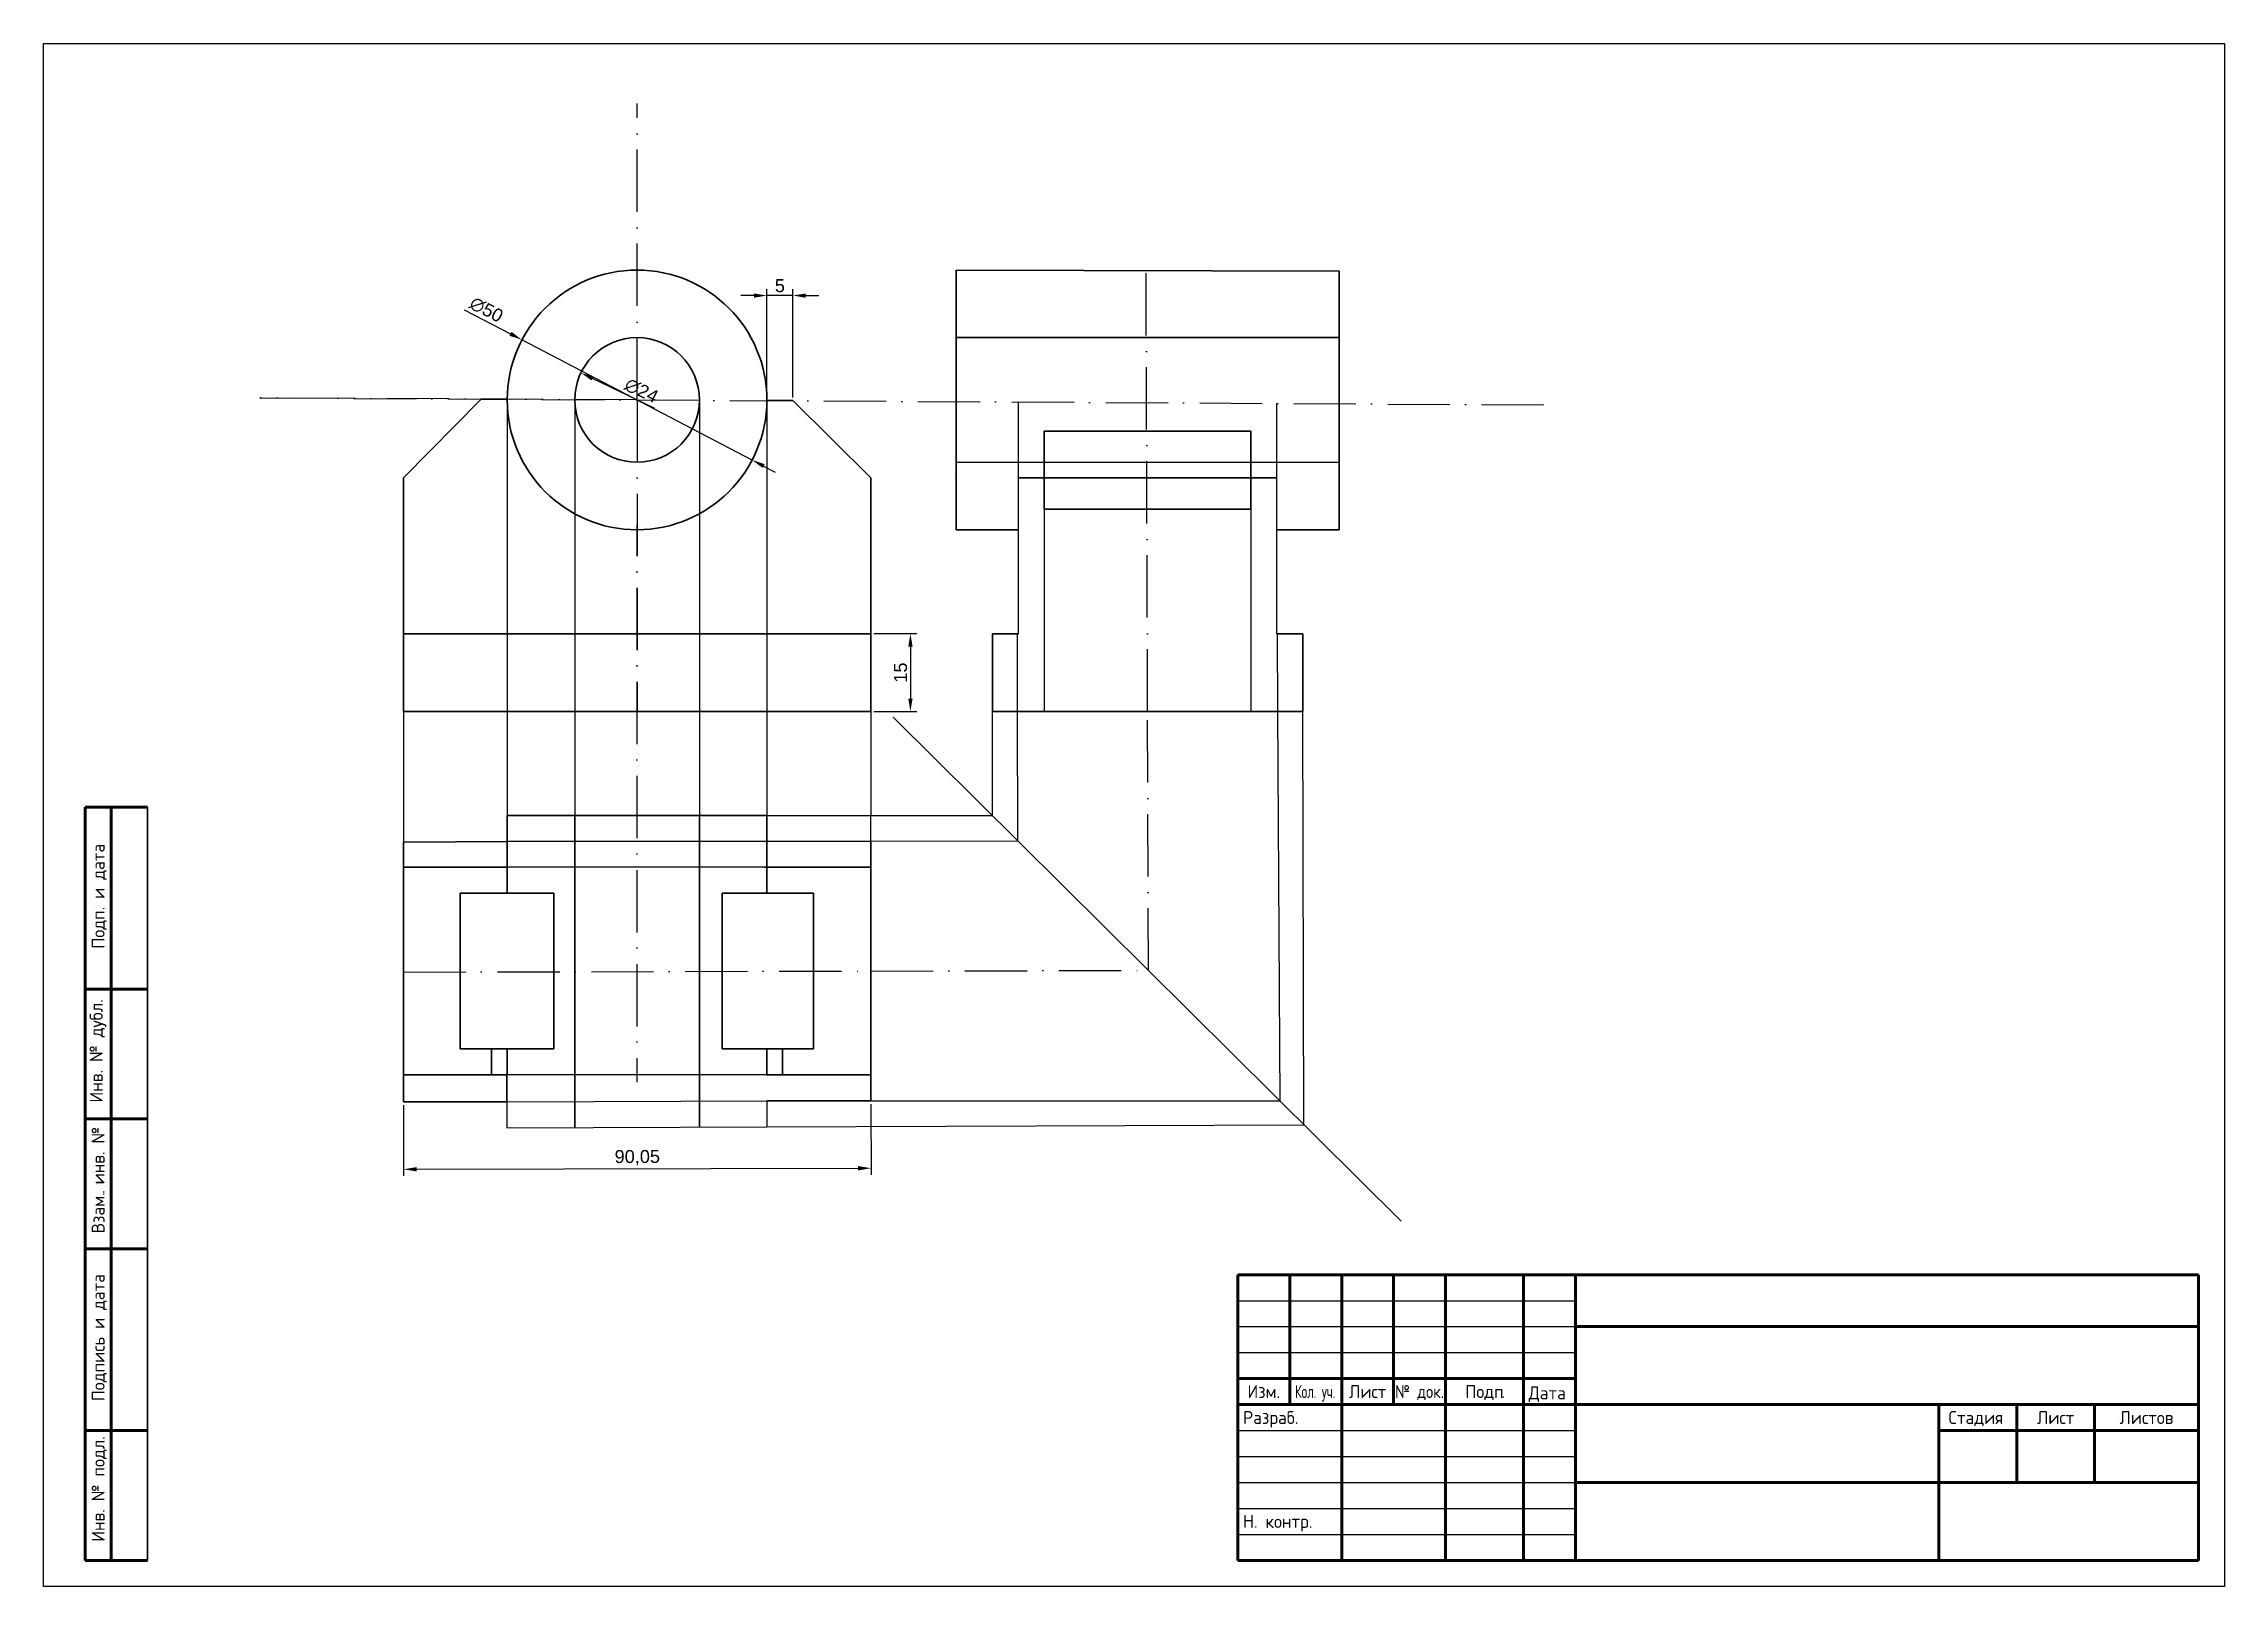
# Model space of a CAD drawing. Header units: millimetres. Extents: x 3106 to 4251, y 1711 to 2172.
# Drawn here: x 3831.4 to 4251.4, y 1874.7 to 2171.7 of the extents above; entities that cross this region are included whole.
import ezdxf
from ezdxf.enums import TextEntityAlignment as Align

# ---------------------------------------------------------------- set-up
doc = ezdxf.new("R2010")
doc.units = ezdxf.units.MM
doc.linetypes.add('ACAD_ISO10W100', pattern=[18, 12, -3, 0, -3])
doc.layers.add('Контур', color=7, linetype='Continuous', lineweight=30)
doc.layers.add('Оси', color=100, linetype='ACAD_ISO10W100')
doc.layers.add('Размеры', color=30, linetype='Continuous')
doc.styles.add('GOST-2.304_Type-B', font='GOST Common.ttf')
doc.styles.get("Standard").update_dxf_attribs({"font": 'arial.ttf'})
doc.dimstyles.new('ISO-25', dxfattribs={"dimtxt": 2.5, "dimasz": 2.5, "dimexe": 1.25, "dimexo": 0.625, "dimtad": 1, "dimtxsty": 'Standard', "dimcen": 2.5, "dimadec": 0, "dimazin": 0, "dimtfac": 1, "dimtmove": 0, "dimatfit": 3, "dimfxl": 1, "dimarcsym": 0})

msp = doc.modelspace()

# ---------------------------------------------------------------- blocks, each defined once
blk = doc.blocks.new('ACAD_SPDS_TB_18')
at = {"linetype": 'Continuous', "lineweight": 60}
for p, q in [((-12, 145), (0, 145)), ((-12, 145), (-12, 0)), ((-7, 145), (-7, 0)), ((-12, 110), (0, 110)), ((-12, 85), (0, 85)), ((-12, 60), (0, 60)), ((-12, 25), (0, 25)), ((-12, 0), (0, 0))]:
    blk.add_line(p, q, dxfattribs=at)
at = {"linetype": 'Continuous', "lineweight": 30}
blk.add_line((0, 145), (0, 0), dxfattribs=at)
at = {"style": 'GOST-2.304_Type-B'}
for s, p in [('Подп. и дата', (-8.25, 117.77)), ('Инв. № дубл.', (-8.62, 88.14)), ('Взам. инв. №', (-8.25, 62.96)), ('. ', (-8.25, 70.58)), ('Подпись и дата', (-8.25, 30.64)), ('Инв. № подл.', (-8.25, 3.57))]:
    blk.add_text(s, height=2.5, rotation=90, dxfattribs=at).set_placement(p)
for tag, p in [('ПОДП_ДАТА_2', (-3.5, 127.5)), ('ИНВ_Н_ДУБЛ', (-3.65, 97.5)), ('ВЗАМ_ИНВ_Н', (-3.5, 71.94)), ('ПОДП_ДАТА_1', (-3.5, 42.5)), ('ИНВ_НОМ_ПОДЛ', (-3.5, 12.5))]:
    blk.add_attdef(tag, text='', height=2.5, rotation=90, dxfattribs=at).set_placement(p, align=Align.MIDDLE_CENTER)
at = {"style": 'GOST-2.304_Type-B', "flags": 1}
blk.add_attdef('ИДЕНТИФИКАТОР_НАДПИСИ', (-12.12, -11.58), '', height=2.5, dxfattribs=at)
blk = doc.blocks.new('ACAD_SPDS_TB_00')
at = {"linetype": 'Continuous', "lineweight": 60}
for p, q in [((-185, 55), (-185, 0)), ((-185, 55), (0, 55)), ((-175, 55), (-175, 30)), ((-165, 0), (-165, 55)), ((-155, 30), (-155, 55)), ((-145, 0), (-145, 55)), ((-130, 0), (-130, 55)), ((-120, 0), (-120, 55)), ((0, 55), (0, 0)), ((-120, 45), (0, 45)), ((-185, 35), (-120, 35)), ((-185, 30), (0, 30)), ((-50, 30), (-50, 0)), ((-35, 30), (-35, 15)), ((-20, 30), (-20, 15)), ((-50, 25), (0, 25)), ((-120, 15), (0, 15)), ((-185, 0), (0, 0))]:
    blk.add_line(p, q, dxfattribs=at)
at = {"linetype": 'Continuous', "lineweight": 25}
for p, q in [((-185, 50), (-120, 50)), ((-185, 45), (-120, 45)), ((-185, 40), (-120, 40)), ((-185, 25), (-120, 25)), ((-185, 20), (-120, 20)), ((-185, 15), (-120, 15)), ((-185, 10), (-120, 10)), ((-185, 5), (-120, 5))]:
    blk.add_line(p, q, dxfattribs=at)
at = {"style": 'GOST-2.304_Type-B'}
for s, p in [('Изм.', (-180, 31.25)), ('Лист', (-160, 31.25)), ('Подп', (-137.5, 31.25))]:
    blk.add_text(s, height=2.5, dxfattribs=at).set_placement(p, align=Align.CENTER)
at = {"style": 'GOST-2.304_Type-B', "width": 0.7}
blk.add_text('Кол. уч.', height=2.5, dxfattribs=at).set_placement((-174, 31.25))
at = {"style": 'GOST-2.304_Type-B', "width": 0.9}
blk.add_text('№ док.', height=2.5, dxfattribs=at).set_placement((-150, 31.25), align=Align.CENTER)
at = {"style": 'GOST-2.304_Type-B'}
for s, p in [('.', (-177.56, 31.25)), ('.', (-134.25, 31.25)), ('Дата', (-129, 31)), ('Разраб.', (-184, 26.25)), ('Стадия', (-48.12, 26.25)), ('Н. контр.', (-184, 6.25))]:
    blk.add_text(s, height=2.5, dxfattribs=at).set_placement(p)
blk.add_text('Лист', height=2.5, dxfattribs=at).set_placement((-27.5, 27.5), align=Align.MIDDLE_CENTER)
at = {"linetype": 'Continuous', "insert": (-10, 27.5), "char_height": 2.5, "width": 19, "attachment_point": 5, "style": 'GOST-2.304_Type-B'}
blk.add_mtext('Листов', dxfattribs=at)
at = {"style": 'GOST-2.304_Type-B', "flags": 8}
for tag, p in [('ИЗМ_4', (-180, 51)), ('КОЛ_УЧ4', (-170, 51)), ('ЛИСТ_ИЗМ4', (-160, 51)), ('N_ДОК_4', (-150, 51)), ('ИЗМ_3', (-180, 46)), ('КОЛ_УЧ3', (-170, 46)), ('ЛИСТ_ИЗМ3', (-160, 46)), ('N_ДОК_3', (-150, 46)), ('ИЗМ_2', (-180, 41)), ('КОЛ_УЧ2', (-170, 41)), ('ЛИСТ_ИЗМ2', (-160, 41)), ('N_ДОК_2', (-150, 41)), ('ИЗМ_1', (-180, 36)), ('КОЛ_УЧ1', (-170, 36)), ('ЛИСТ_ИЗМ1', (-160, 36)), ('N_ДОК_1', (-150, 36))]:
    blk.add_attdef(tag, text='', height=2.5, dxfattribs=at).set_placement(p, align=Align.CENTER)
at = {"style": 'GOST-2.304_Type-B', "width": 0.6, "flags": 8}
for tag, p in [('ИЗМ_4_ДАТА', (-125, 51)), ('ИЗМ_3_ДАТА', (-125, 46)), ('ИЗМ_2_ДАТА', (-125, 41)), ('ИЗМ_1_ДАТА', (-124.48, 36)), ('РАЗРАБ_ДАТА', (-125, 26)), ('ДОЛЖНОСТЬ_1_ДАТА', (-125, 21)), ('ДОЛЖНОСТЬ_2_ДАТА', (-125, 16)), ('ДОЛЖНОСТЬ_3_ДАТА', (-125, 11)), ('НКОНТР_ДАТА', (-125, 6)), ('ДОЛЖНОСТЬ_4_ДАТА', (-125, 1))]:
    blk.add_attdef(tag, text='', height=2.5, dxfattribs=at).set_placement(p, align=Align.CENTER)
at = {"lineweight": 30, "flags": 104}
for tag, height, p in [('ОБОЗНАЧЕНИЕ_ДОКУМЕНТА', 5, (-60, 50)), ('НАИМЕНОВАНИЕ_ОБЪЕКТА_СТРОИТЕЛЬСТВА', 3.5, (-60, 37.5)), ('НАИМЕНОВАНИЕ_ЗДАНИЯ_СООРУЖЕНИЯ', 3.5, (-85, 22.5)), ('НАИМЕНОВАНИЕ_ИЗОБРАЖЕНИЙ', 3.5, (-85, 7.5)), ('НАИМЕНОВАНИЕ_ПРЕДПРИЯТИЯ', 3.5, (-23.73, 7.5))]:
    blk.add_attdef(tag, text='', height=height, dxfattribs=at).set_placement(p, align=Align.MIDDLE_CENTER)
at = {"style": 'GOST-2.304_Type-B'}
for tag, p, flags in [('РАЗРАБ_ФИО', (-164.31, 26), 8), ('ДОЛЖНОСТЬ_1', (-184, 21), 8), ('ДОЛЖНОСТЬ_1_ФИО', (-164.31, 21), 8), ('ДОЛЖНОСТЬ_2', (-184, 16), 8), ('ДОЛЖНОСТЬ_2_ФИО', (-164.31, 16), 8), ('ДОЛЖНОСТЬ_3', (-184, 11), 8), ('ДОЛЖНОСТЬ_3_ФИО', (-164.31, 11), 8), ('НКОНТР_ФИО', (-164.31, 6), 8), ('ДОЛЖНОСТЬ_4', (-184, 1), 8), ('ДОЛЖНОСТЬ_4_ФИО', (-164.31, 1), 8), ('ИДЕНТИФИКАТОР_НАДПИСИ', (0, 0), 1)]:
    blk.add_attdef(tag, p, '', height=2.5, dxfattribs=dict(at, flags=flags))
at = {"style": 'GOST-2.304_Type-B', "flags": 8}
for tag, p in [('СТАДИЯ', (-42.77, 20)), ('ЛИСТ', (-27.77, 20)), ('ЛИСТОВ', (-10, 20))]:
    blk.add_attdef(tag, text='', height=2.5, dxfattribs=at).set_placement(p, align=Align.MIDDLE_CENTER)
blk = doc.blocks.new('*D37')
at = {"layer": 'Defpoints', "color": 0, "transparency": 16777216}
for p in [(3934.92, 2108.35), (3956.54, 2097.94)]:
    blk.add_point(p, dxfattribs=at)
at = {"layer": 'Размеры', "color": 0, "lineweight": -2, "transparency": 16777216}
blk.add_line((3949.13, 2101.51), (3937.17, 2107.27), dxfattribs=at)
at = {"layer": 'Размеры', "color": 0, "transparency": 16777216}
blk.add_solid([(3937.35, 2107.64), (3936.99, 2106.89), (3934.92, 2108.35)], dxfattribs=at)
at = {"layer": 'Размеры', "color": 0, "transparency": 16777216, "insert": (3946.58, 2104.92), "char_height": 2.5, "attachment_point": 5, "rotation": 334.2857}
blk.add_mtext('∅24', dxfattribs=at)
blk = doc.blocks.new('*D39')
at = {"layer": 'Defpoints', "color": 0, "transparency": 16777216}
for p in [(3923.57, 2114.72), (3967.89, 2091.57)]:
    blk.add_point(p, dxfattribs=at)
at = {"layer": 'Размеры', "color": 0, "lineweight": -2, "transparency": 16777216}
for p, q in [((3912.45, 2120.52), (3921.35, 2115.87)), ((3967.89, 2091.57), (3923.57, 2114.72)), ((3970.11, 2090.42), (3972.32, 2089.26))]:
    blk.add_line(p, q, dxfattribs=at)
at = {"layer": 'Размеры', "color": 0, "transparency": 16777216}
for points in [[(3921.55, 2116.24), (3921.16, 2115.5), (3923.57, 2114.72)], [(3970.3, 2090.79), (3969.91, 2090.05), (3967.89, 2091.57)]]:
    blk.add_solid(points, dxfattribs=at)
at = {"layer": 'Размеры', "color": 0, "transparency": 16777216, "insert": (3916.71, 2120.52), "char_height": 2.5, "attachment_point": 5, "rotation": 332.4288}
blk.add_mtext('∅50', dxfattribs=at)
blk = doc.blocks.new('*D40')
at = {"layer": 'Defpoints', "color": 0, "transparency": 16777216}
for p in [(3970.73, 2123.24), (3970.73, 2103.01), (3975.73, 2103.01)]:
    blk.add_point(p, dxfattribs=at)
at = {"layer": 'Размеры', "color": 0, "lineweight": -2, "transparency": 16777216}
for p, q in [((3968.23, 2123.24), (3965.73, 2123.24)), ((3970.73, 2103.63), (3970.73, 2124.49)), ((3975.73, 2123.24), (3970.73, 2123.24)), ((3975.73, 2103.63), (3975.73, 2124.49)), ((3978.23, 2123.24), (3980.73, 2123.24))]:
    blk.add_line(p, q, dxfattribs=at)
at = {"layer": 'Размеры', "color": 0, "transparency": 16777216}
for points in [[(3968.23, 2123.65), (3968.23, 2122.82), (3970.73, 2123.24)], [(3978.23, 2123.65), (3978.23, 2122.82), (3975.73, 2123.24)]]:
    blk.add_solid(points, dxfattribs=at)
at = {"layer": 'Размеры', "color": 0, "transparency": 16777216, "insert": (3973.23, 2125.13), "char_height": 2.5, "attachment_point": 5}
blk.add_mtext('5', dxfattribs=at)
blk = doc.blocks.new('*D41')
at = {"layer": 'Defpoints', "color": 0, "transparency": 16777216}
for p in [(3990.73, 2058.15), (3990.73, 2043.15), (3998.38, 2043.15)]:
    blk.add_point(p, dxfattribs=at)
at = {"layer": 'Размеры', "color": 0, "lineweight": -2, "transparency": 16777216}
for p, q in [((3991.35, 2058.15), (3999.63, 2058.15)), ((3998.38, 2055.65), (3998.38, 2045.65)), ((3991.35, 2043.15), (3999.63, 2043.15))]:
    blk.add_line(p, q, dxfattribs=at)
at = {"layer": 'Размеры', "color": 0, "transparency": 16777216}
for points in [[(3997.97, 2055.65), (3998.8, 2055.65), (3998.38, 2058.15)], [(3997.97, 2045.65), (3998.8, 2045.65), (3998.38, 2043.15)]]:
    blk.add_solid(points, dxfattribs=at)
at = {"layer": 'Размеры', "color": 0, "transparency": 16777216, "insert": (3996.48, 2050.65), "char_height": 2.5, "attachment_point": 5, "rotation": 90}
blk.add_mtext('15', dxfattribs=at)
blk = doc.blocks.new('*D43')
at = {"layer": 'Defpoints', "color": 0, "transparency": 16777216}
for p in [(3900.73, 1967.99), (3990.77, 1968.2), (3990.8, 1955.24)]:
    blk.add_point(p, dxfattribs=at)
at = {"layer": 'Размеры', "color": 0, "lineweight": -2, "transparency": 16777216}
for p, q in [((3900.73, 1967.37), (3900.76, 1953.78)), ((3990.78, 1967.57), (3990.81, 1953.99)), ((3903.26, 1955.04), (3988.3, 1955.23))]:
    blk.add_line(p, q, dxfattribs=at)
at = {"layer": 'Размеры', "color": 0, "transparency": 16777216}
for points in [[(3903.26, 1955.45), (3903.26, 1954.62), (3900.76, 1955.03)], [(3988.3, 1955.65), (3988.31, 1954.81), (3990.8, 1955.24)]]:
    blk.add_solid(points, dxfattribs=at)
at = {"layer": 'Размеры', "color": 0, "transparency": 16777216, "insert": (3945.78, 1957.26), "char_height": 2.5, "attachment_point": 5, "rotation": 0.1308}
blk.add_mtext('90,05', dxfattribs=at)

# ---------------------------------------------------------------- dimensions: what is measured, and where the dimension line sits
at = {"layer": 'Размеры'}
dim = msp.add_linear_dim(base=(3970.729, 2123.236), p1=(3975.729, 2103.009), p2=(3970.729, 2103.009), dimstyle='ISO-25', dxfattribs=at)
dim.commit()
dim.dimension.update_dxf_attribs({"geometry": '*D40', "text_midpoint": (3973.229, 2125.132)})
dim = msp.add_diameter_dim_2p(p1=(3967.891, 2091.574), p2=(3923.569, 2114.717), dimstyle='ISO-25', dxfattribs=at)
dim.commit()
dim.dimension.update_dxf_attribs({"geometry": '*D39', "text_midpoint": (3916.706, 2120.524)})
dim = msp.add_diameter_dim_2p(p1=(3956.541, 2097.939), p2=(3934.918, 2108.352), dimstyle='ISO-25', dxfattribs=at)
dim.commit()
dim.dimension.update_dxf_attribs({"geometry": '*D37', "text_midpoint": (3945.73, 2103.145), "dimtype": 163})
dim = msp.add_linear_dim(base=(3998.383, 2043.145), p1=(3990.73, 2058.145), p2=(3990.73, 2043.145), angle=90, dimstyle='ISO-25', dxfattribs=at)
dim.commit()
dim.dimension.update_dxf_attribs({"geometry": '*D41', "text_midpoint": (3996.481, 2050.645)})
dim = msp.add_aligned_dim(p1=(3900.73, 1967.992), p2=(3990.775, 1968.198), distance=-12.962, dimstyle='ISO-25', dxfattribs=at)
dim.commit()
dim.dimension.update_dxf_attribs({"geometry": '*D43', "text_midpoint": (3945.777, 1957.261)})

# ---------------------------------------------------------------- linework, layer by layer
for p, q in [((4007.167, 2128.139), (4007.167, 2128.139)), ((4080.956, 2127.92), (4080.956, 2127.92)), ((3967.901, 2115.145), (3967.901, 2115.145)), ((3920.73, 2103.282), (3920.73, 2058.25)), ((3933.73, 2103.211), (3933.73, 2057.404)), ((3957.729, 2103.08), (3957.729, 2058.616)), ((3970.729, 2103.009), (3970.729, 2058.906)), ((4019.167, 2078.145), (4019.167, 2102.744)), ((4068.956, 2078.145), (4068.956, 2102.472)), ((3986.782, 2091.145), (3986.782, 2091.145)), ((4007.019, 2088.145), (4007.019, 2088.145)), ((4007.167, 2091.145), (4019.167, 2091.145)), ((4019.167, 2091.145), (4024.167, 2091.145)), ((4019.167, 2088.145), (4024.167, 2088.145)), ((4024.167, 2091.145), (4063.956, 2091.145)), ((4063.956, 2091.145), (4069.025, 2091.145)), ((4068.956, 2088.145), (4063.956, 2088.145)), ((4069.025, 2091.145), (4069.025, 2091.145)), ((4069.025, 2091.145), (4080.956, 2091.145)), ((4024.167, 2082.145), (4024.167, 2043.145)), ((4063.956, 2082.145), (4063.956, 2043.145)), ((4019.167, 2058.145), (4019.167, 2078.145)), ((4068.956, 2058.145), (4068.956, 2078.145)), ((3920.73, 2058.25), (3920.73, 2058.25)), ((3920.73, 2058.25), (3920.73, 2043.145)), ((3957.729, 2058.616), (3957.729, 2058.616)), ((3957.729, 2058.616), (3957.729, 2043.145)), ((3970.729, 2058.906), (3970.729, 2058.906)), ((3970.729, 2058.906), (3970.729, 2043.145)), ((4019.016, 2043.145), (4019.016, 2058.146)), ((4019.016, 2058.146), (4019.016, 2058.145)), ((4069.145, 2043.145), (4069.061, 2058.145)), ((3933.73, 2057.404), (3933.73, 2057.404)), ((3933.73, 2057.404), (3933.73, 2043.145)), ((3900.73, 2043.145), (3900.73, 2023.145)), ((3920.73, 2043.145), (3920.73, 2023.145)), ((3933.73, 2043.145), (3933.73, 2023.145)), ((3957.729, 2043.145), (3957.729, 2023.145)), ((3970.729, 2043.145), (3970.729, 2023.145)), ((3990.73, 2043.145), (3990.73, 2023.145)), ((3995.08, 2042.077), (4092.88, 1945.071)), ((4014.167, 2023.145), (4014.167, 2043.145)), ((4019.081, 2018.271), (4019.016, 2043.145)), ((4069.564, 1968.198), (4069.145, 2043.145)), ((4074.179, 1963.62), (4073.956, 2043.145)), ((3900.73, 2023.145), (3900.73, 2017.992)), ((3970.729, 2023.145), (4014.167, 2023.145)), ((3990.775, 2018.198), (3990.73, 2023.145)), ((3970.729, 2018.145), (3920.726, 2018.145)), ((3990.775, 2018.198), (4019.081, 2018.271)), ((3990.775, 2018.198), (3990.775, 2013.198)), ((3970.278, 2013.198), (3920.722, 2013.198)), ((3970.278, 2013.198), (3970.278, 2013.198)), ((3917.687, 1978.198), (3920.692, 1978.198)), ((3973.729, 1978.198), (3970.729, 1978.198)), ((3971.114, 1978.198), (3971.114, 1978.198)), ((3920.687, 1973.198), (3917.687, 1973.198)), ((3921.071, 1973.198), (3921.071, 1973.198)), ((3970.331, 1973.198), (3970.331, 1973.198)), ((3970.729, 1973.198), (3973.729, 1973.198)), ((3990.775, 1968.198), (3990.775, 1973.198)), ((3920.683, 1967.992), (3970.945, 1968.198)), ((3920.683, 1967.992), (3920.683, 1967.992)), ((3920.683, 1967.992), (3920.683, 1962.992)), ((3970.729, 1968.198), (3970.729, 1963.197)), ((3970.945, 1968.198), (3970.945, 1968.198)), ((3990.775, 1968.198), (4069.564, 1968.198)), ((3920.683, 1962.992), (3970.729, 1963.197)), ((3970.729, 1963.197), (4074.179, 1963.62))]:
    msp.add_line(p, q)
msp.add_lwpolyline([(3831.44, 1874.737), (3831.44, 2171.737), (4251.44, 2171.737), (4251.44, 1874.737), (3831.44, 1874.737)])
at = {"layer": 'Defpoints'}
msp.add_line((3970.729, 1973.198), (3920.687, 1973.198), dxfattribs=at)
at = {"layer": 'Контур'}
for p, q in [((4007.167, 2128.139), (4080.956, 2127.92)), ((4007.167, 2078.145), (4007.167, 2128.139)), ((4080.956, 2078.145), (4080.956, 2127.92)), ((4007.167, 2115.145), (4080.956, 2115.145)), ((3915.73, 2103.282), (3900.73, 2088.145)), ((3920.73, 2103.282), (3915.73, 2103.282)), ((3970.729, 2103.009), (3975.729, 2103.009)), ((3975.729, 2103.009), (3990.73, 2088.145)), ((4024.167, 2088.145), (4024.167, 2097.145)), ((4024.167, 2097.145), (4063.956, 2097.145)), ((4063.956, 2088.145), (4063.956, 2097.145)), ((3900.73, 2058.145), (3900.73, 2088.145)), ((3990.73, 2058.145), (3990.73, 2088.145)), ((4019.167, 2088.145), (4068.956, 2088.145)), ((4024.167, 2088.145), (4024.167, 2082.145)), ((4063.956, 2088.145), (4063.956, 2082.145)), ((4024.167, 2082.145), (4063.956, 2082.145)), ((4019.167, 2078.145), (4007.167, 2078.145)), ((4068.956, 2078.145), (4080.956, 2078.145)), ((3900.73, 2043.145), (3900.73, 2058.145)), ((3900.73, 2058.145), (3990.73, 2058.145)), ((3990.73, 2043.145), (3990.73, 2058.145)), ((4014.167, 2043.145), (4014.167, 2058.145)), ((4014.167, 2058.145), (4019.167, 2058.145)), ((4073.956, 2058.145), (4068.956, 2058.145)), ((4073.956, 2043.145), (4073.956, 2058.145)), ((3945.73, 2043.145), (3900.73, 2043.145)), ((3945.73, 2043.145), (3990.73, 2043.145)), ((4014.167, 2043.145), (4073.956, 2043.145)), ((3920.73, 2023.145), (3920.717, 2008.198)), ((3920.73, 2023.145), (3970.729, 2023.145)), ((3920.73, 2023.145), (3920.73, 2018.145)), ((3933.73, 2023.145), (3933.73, 2013.198)), ((3957.729, 2023.145), (3957.729, 2013.198)), ((3970.729, 2023.145), (3970.729, 2008.198)), ((3970.729, 2023.145), (3970.729, 2018.145)), ((3920.73, 2018.145), (3900.73, 2017.992)), ((3900.73, 2017.992), (3900.73, 1967.992)), ((3970.729, 2018.145), (3990.775, 2018.198)), ((3990.775, 2018.198), (3990.775, 1968.198)), ((3920.722, 2013.198), (3900.73, 2013.198)), ((3933.73, 2013.198), (3933.73, 1973.198)), ((3957.729, 2013.198), (3957.729, 1973.198)), ((3990.775, 2013.198), (3970.278, 2013.198)), ((3911.692, 1978.198), (3911.692, 2008.198)), ((3929.692, 2008.198), (3911.692, 2008.198)), ((3929.692, 1978.198), (3929.692, 2008.198)), ((3962.114, 1978.198), (3962.114, 2008.198)), ((3979.729, 2008.198), (3962.114, 2008.198)), ((3979.729, 1978.198), (3979.729, 2008.198)), ((3920.692, 1978.198), (3911.692, 1978.198)), ((3917.687, 1973.198), (3917.687, 1978.198)), ((3920.683, 1967.992), (3920.692, 1978.198)), ((3920.692, 1978.198), (3929.692, 1978.198)), ((3971.114, 1978.198), (3962.114, 1978.198)), ((3970.729, 1978.198), (3979.729, 1978.198)), ((3970.729, 1973.198), (3970.729, 1978.198)), ((3973.729, 1973.198), (3973.729, 1978.198)), ((3920.687, 1973.198), (3900.73, 1973.198)), ((3933.73, 1973.198), (3933.73, 1963.045)), ((3957.729, 1973.198), (3957.729, 1963.144)), ((3990.775, 1973.198), (3970.729, 1973.198)), ((3900.73, 1967.992), (3920.683, 1967.992)), ((3990.775, 1968.198), (3970.729, 1968.198))]:
    msp.add_line(p, q, dxfattribs=at)
for radius in [25, 12]:
    msp.add_circle((3945.73, 2103.145), radius, dxfattribs=at)
at = {"layer": 'Оси'}
for p, q in [((3945.73, 2103.145), (3945.752, 2160.215)), ((4044.061, 2043.145), (4043.762, 2128.03)), ((3945.73, 2103.145), (3873.098, 2103.542)), ((3873.098, 2103.542), (4123.339, 2102.175)), ((3945.73, 2103.145), (3945.679, 1971.82)), ((3945.73, 2103.145), (3945.73, 2043.145)), ((4044.236, 1993.32), (4044.061, 2043.145)), ((3900.73, 1992.992), (3990.775, 1993.198)), ((3990.775, 1993.198), (4044.236, 1993.32))]:
    msp.add_line(p, q, dxfattribs=at)

# ---------------------------------------------------------------- block references
for name, p in [('ACAD_SPDS_TB_18', (3851.44, 1879.737)), ('ACAD_SPDS_TB_00', (4246.44, 1879.737))]:
    msp.add_blockref(name, p)

msp.set_redraw_order([(e.dxf.handle, doc.entitydb.next_handle()) for e in msp.query("TEXT MTEXT ATTDEF DIMENSION ARC_DIMENSION")])  # texts and dimensions are drawn at this point

doc.saveas('drawing.dxf')
